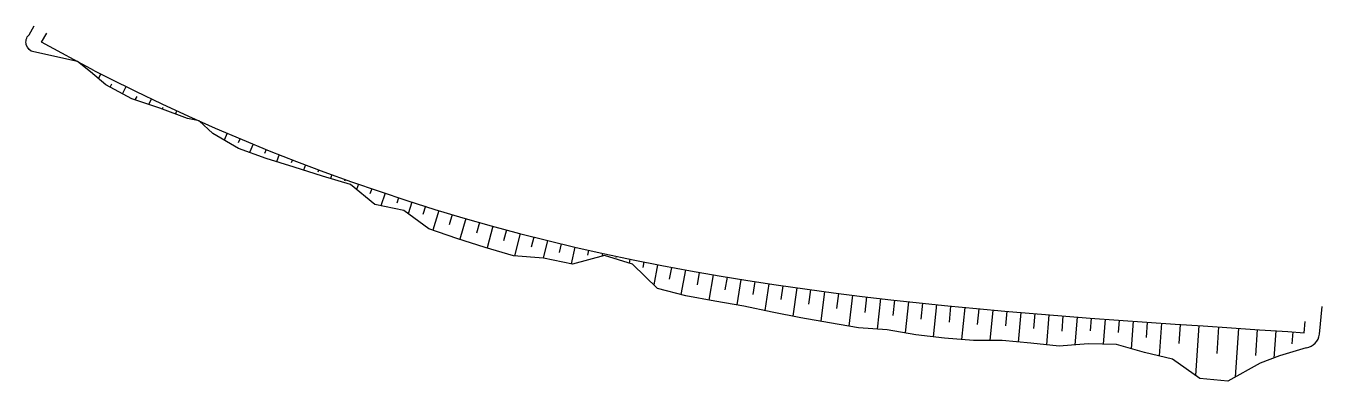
# Model space of a CAD drawing. Header units: metres. Extents: x 288738 to 324331, y 7399322 to 7465117.
# Drawn here: x 320934.4 to 321164.2, y 7424695.8 to 7424758.8 of the extents above; entities that cross this region are included whole.
import ezdxf

# ---------------------------------------------------------------- set-up
doc = ezdxf.new("R2010")
doc.units = ezdxf.units.M
doc.header["$LTSCALE"] = 10
for name, color, linetype in [('F-HZ-ATERRO-TALUDE', 110, 'Continuous'), ('F-HZ-PIANO-CORTE', 10, 'Continuous'), ('F-HZ-TALUDE', 2, 'Continuous')]:
    doc.layers.add(name, color=color, linetype=linetype)

msp = doc.modelspace()

# ---------------------------------------------------------------- linework, layer by layer
at = {"layer": 'F-HZ-ATERRO-TALUDE', "linetype": 'Continuous', "lineweight": -3}
for p, q in [((320970.048, 7424739.766), (320969.521, 7424738.532)), ((320972.347, 7424738.784), (320972.028, 7424738.022)), ((320974.657, 7424737.83), (320974.038, 7424736.322)), ((320976.97, 7424736.88), (320976.682, 7424736.166)), ((320979.293, 7424735.956), (320978.79, 7424734.683)), ((320981.619, 7424735.039), (320981.408, 7424734.494)), ((320983.953, 7424734.145), (320983.593, 7424733.195)), ((320986.292, 7424733.261), (320986.137, 7424732.845)), ((320988.638, 7424732.396), (320988.384, 7424731.7)), ((320990.988, 7424731.545), (320990.89, 7424731.27)), ((320993.345, 7424730.711), (320993.014, 7424729.763)), ((320995.707, 7424729.893), (320995.392, 7424728.969)), ((320998.075, 7424729.09), (320997.333, 7424726.864)), ((321000.448, 7424728.305), (321000.132, 7424727.336)), ((321002.826, 7424727.532), (321002.171, 7424725.475)), ((321005.21, 7424726.781), (321004.762, 7424725.339)), ((321007.597, 7424726.039), (321006.535, 7424722.536)), ((321009.992, 7424725.321), (321009.46, 7424723.524)), ((321012.389, 7424724.61), (321011.327, 7424720.929)), ((321014.793, 7424723.925), (321014.265, 7424722.046)), ((321017.199, 7424723.245), (321016.148, 7424719.409)), ((321019.613, 7424722.594), (321019.091, 7424720.639)), ((321022.027, 7424721.945), (321021, 7424717.986)), ((321024.45, 7424721.328), (321024.004, 7424719.56)), ((321026.872, 7424720.712), (321026.11, 7424717.598)), ((321029.303, 7424720.128), (321028.942, 7424718.61)), ((321031.734, 7424719.545), (321031.05, 7424716.581)), ((321034.172, 7424718.992), (321033.97, 7424718.091)), ((321036.611, 7424718.442), (321036.497, 7424717.916)), ((321039.056, 7424717.92), (321039.005, 7424717.677)), ((321041.502, 7424717.403), (321041.358, 7424716.702)), ((321043.953, 7424716.909), (321043.757, 7424715.923)), ((321046.405, 7424716.423), (321045.712, 7424712.83)), ((321048.861, 7424715.957), (321048.468, 7424713.853)), ((321051.319, 7424715.499), (321050.526, 7424711.128)), ((321053.78, 7424715.06), (321053.388, 7424712.832)), ((321056.243, 7424714.63), (321055.477, 7424710.14)), ((321058.708, 7424714.216), (321058.336, 7424711.961)), ((321061.176, 7424713.814), (321060.452, 7424709.295)), ((321063.645, 7424713.425), (321063.289, 7424711.125)), ((321066.117, 7424713.048), (321065.404, 7424708.302)), ((321068.59, 7424712.683), (321068.234, 7424710.238)), ((321071.065, 7424712.329), (321070.357, 7424707.306)), ((321073.541, 7424711.985), (321073.19, 7424709.411)), ((321076.019, 7424711.654), (321075.324, 7424706.395)), ((321078.498, 7424711.331), (321078.154, 7424708.644)), ((321080.978, 7424711.021), (321080.298, 7424705.53)), ((321083.46, 7424710.717), (321083.127, 7424707.948)), ((321085.943, 7424710.427), (321085.311, 7424704.995)), ((321088.427, 7424710.142), (321088.123, 7424707.445)), ((321090.912, 7424709.871), (321090.307, 7424704.331)), ((321093.398, 7424709.604), (321093.098, 7424706.774)), ((321095.885, 7424709.349), (321095.3, 7424703.653)), ((321098.372, 7424709.097), (321098.087, 7424706.239)), ((321100.86, 7424708.857), (321100.311, 7424703.181)), ((321103.349, 7424708.619), (321103.086, 7424705.816)), ((321105.839, 7424708.394), (321105.347, 7424703.006)), ((321108.329, 7424708.17), (321108.098, 7424705.568)), ((321110.82, 7424707.957), (321110.368, 7424702.72)), ((321113.311, 7424707.745), (321113.089, 7424705.109)), ((321115.803, 7424707.544), (321115.365, 7424702.209)), ((321118.295, 7424707.344), (321118.08, 7424704.666)), ((321120.787, 7424707.151), (321120.4, 7424702.199)), ((321123.28, 7424706.959), (321123.105, 7424704.675)), ((321125.773, 7424706.775), (321125.44, 7424702.326)), ((321128.266, 7424706.591), (321128.106, 7424704.409)), ((321130.76, 7424706.414), (321130.408, 7424701.531)), ((321133.254, 7424706.237), (321133.062, 7424703.538)), ((321135.748, 7424706.067), (321135.341, 7424700.258)), ((321139.064, 7424705.841), (321138.831, 7424702.458)), ((321142.381, 7424705.618), (321141.78, 7424696.774)), ((321145.894, 7424705.383), (321145.578, 7424700.686)), ((321149.408, 7424705.15), (321148.829, 7424696.499)), ((321152.72, 7424704.932), (321152.414, 7424700.344)), ((321156.033, 7424704.713), (321155.709, 7424699.882)), ((321159.035, 7424704.513), (321158.891, 7424702.38))]:
    msp.add_line(p, q, dxfattribs=at)
at = {"layer": 'F-HZ-PIANO-CORTE'}
for p, q in [((320947.248, 7424749.435), (320947.658, 7424750.241)), ((320949.3, 7424747.936), (320949.594, 7424748.524)), ((320951.508, 7424746.741), (320952.129, 7424748.003)), ((320953.766, 7424745.645), (320954.07, 7424746.273)), ((320956.164, 7424744.845), (320956.629, 7424745.825)), ((320958.55, 7424744.029), (320958.719, 7424744.391)), ((320960.897, 7424743.136), (320961.159, 7424743.708))]:
    msp.add_line(p, q, dxfattribs=at)
at = {"layer": 'F-HZ-TALUDE'}
for p, q in [((321163.765, 7424704.113), (321164.246, 7424709)), ((321161.096, 7424704.375), (321161.229, 7424706.371))]:
    msp.add_line(p, q, dxfattribs=at)
msp.add_lwpolyline([(320945.83, 7424750.618), (320943.543, 7424752.435), (320935.78, 7424754.154, -0.5988149), (320934.922, 7424757.208), (320935.804, 7424758.771)], format="xyb", dxfattribs=at)
for points in [[(320946.557, 7424750.805), (320937.135, 7424755.903), (320938.107, 7424757.483)], [(320967.533, 7424739.688), (320965.083, 7424741.933), (320963.01, 7424742.331)]]:
    msp.add_lwpolyline(points, dxfattribs=at)
at = {"layer": 'F-HZ-TALUDE', "linetype": 'Continuous', "lineweight": -3}
for points in [[(320963.01, 7424742.331), (320958.137, 7424744.187), (320953.157, 7424745.848), (320948.57, 7424748.332), (320945.83, 7424750.618)], [(320946.557, 7424750.805), (320949.146, 7424749.478), (320953.801, 7424747.175), (320958.488, 7424744.937), (320963.206, 7424742.765), (320967.954, 7424740.659), (320972.731, 7424738.62), (320977.536, 7424736.648), (320982.368, 7424734.744), (320987.227, 7424732.907), (320992.111, 7424731.139), (320997.02, 7424729.439), (321001.951, 7424727.808), (321006.906, 7424726.246), (321011.882, 7424724.754), (321016.878, 7424723.332), (321021.894, 7424721.979), (321026.928, 7424720.697), (321031.974, 7424719.487), (321037.028, 7424718.348), (321042.09, 7424717.279), (321047.157, 7424716.274), (321052.228, 7424715.33), (321057.302, 7424714.446), (321062.378, 7424713.617), (321067.455, 7424712.845), (321072.53, 7424712.12), (321077.605, 7424711.442), (321082.677, 7424710.809), (321087.746, 7424710.216), (321092.813, 7424709.664), (321097.874, 7424709.145), (321102.931, 7424708.657), (321107.983, 7424708.199), (321113.03, 7424707.768), (321118.071, 7424707.361), (321123.105, 7424706.972), (321128.133, 7424706.6), (321133.155, 7424706.244), (321138.169, 7424705.901), (321143.177, 7424705.564), (321148.176, 7424705.231), (321153.169, 7424704.902), (321158.153, 7424704.572), (321161.096, 7424704.375)], [(321161.437, 7424701.715), (321156.707, 7424700.265), (321153.275, 7424698.947), (321147.544, 7424695.791), (321142.543, 7424696.222), (321137.74, 7424699.695), (321132.772, 7424700.862), (321127.815, 7424702.265), (321122.755, 7424702.395), (321117.639, 7424701.969), (321112.586, 7424702.502), (321107.52, 7424703), (321102.399, 7424703.014), (321097.301, 7424703.421), (321092.21, 7424704.012), (321087.138, 7424704.862), (321082.001, 7424705.237), (321076.915, 7424706.112), (321071.825, 7424707.017), (321066.742, 7424708.018), (321061.665, 7424709.095), (321056.545, 7424709.94), (321051.434, 7424710.898), (321046.375, 7424712.18), (321041.937, 7424716.526), (321036.962, 7424718.04), (321031.293, 7424716.531), (321026.168, 7424717.593), (321020.859, 7424717.997), (321015.826, 7424719.506), (321010.818, 7424721.09), (321005.843, 7424722.77), (321001.387, 7424726.052), (320996.227, 7424727.086), (320991.941, 7424730.657), (320986.939, 7424732.124), (320981.972, 7424733.713), (320976.971, 7424735.238), (320972.074, 7424737.047), (320967.533, 7424739.688)]]:
    msp.add_lwpolyline(points, dxfattribs=at)
at = {"layer": 'F-HZ-TALUDE'}
msp.add_arc((321161.096, 7424704.375), 2.682, 277.31, 354.38024, dxfattribs=at)

doc.saveas('drawing.dxf')
